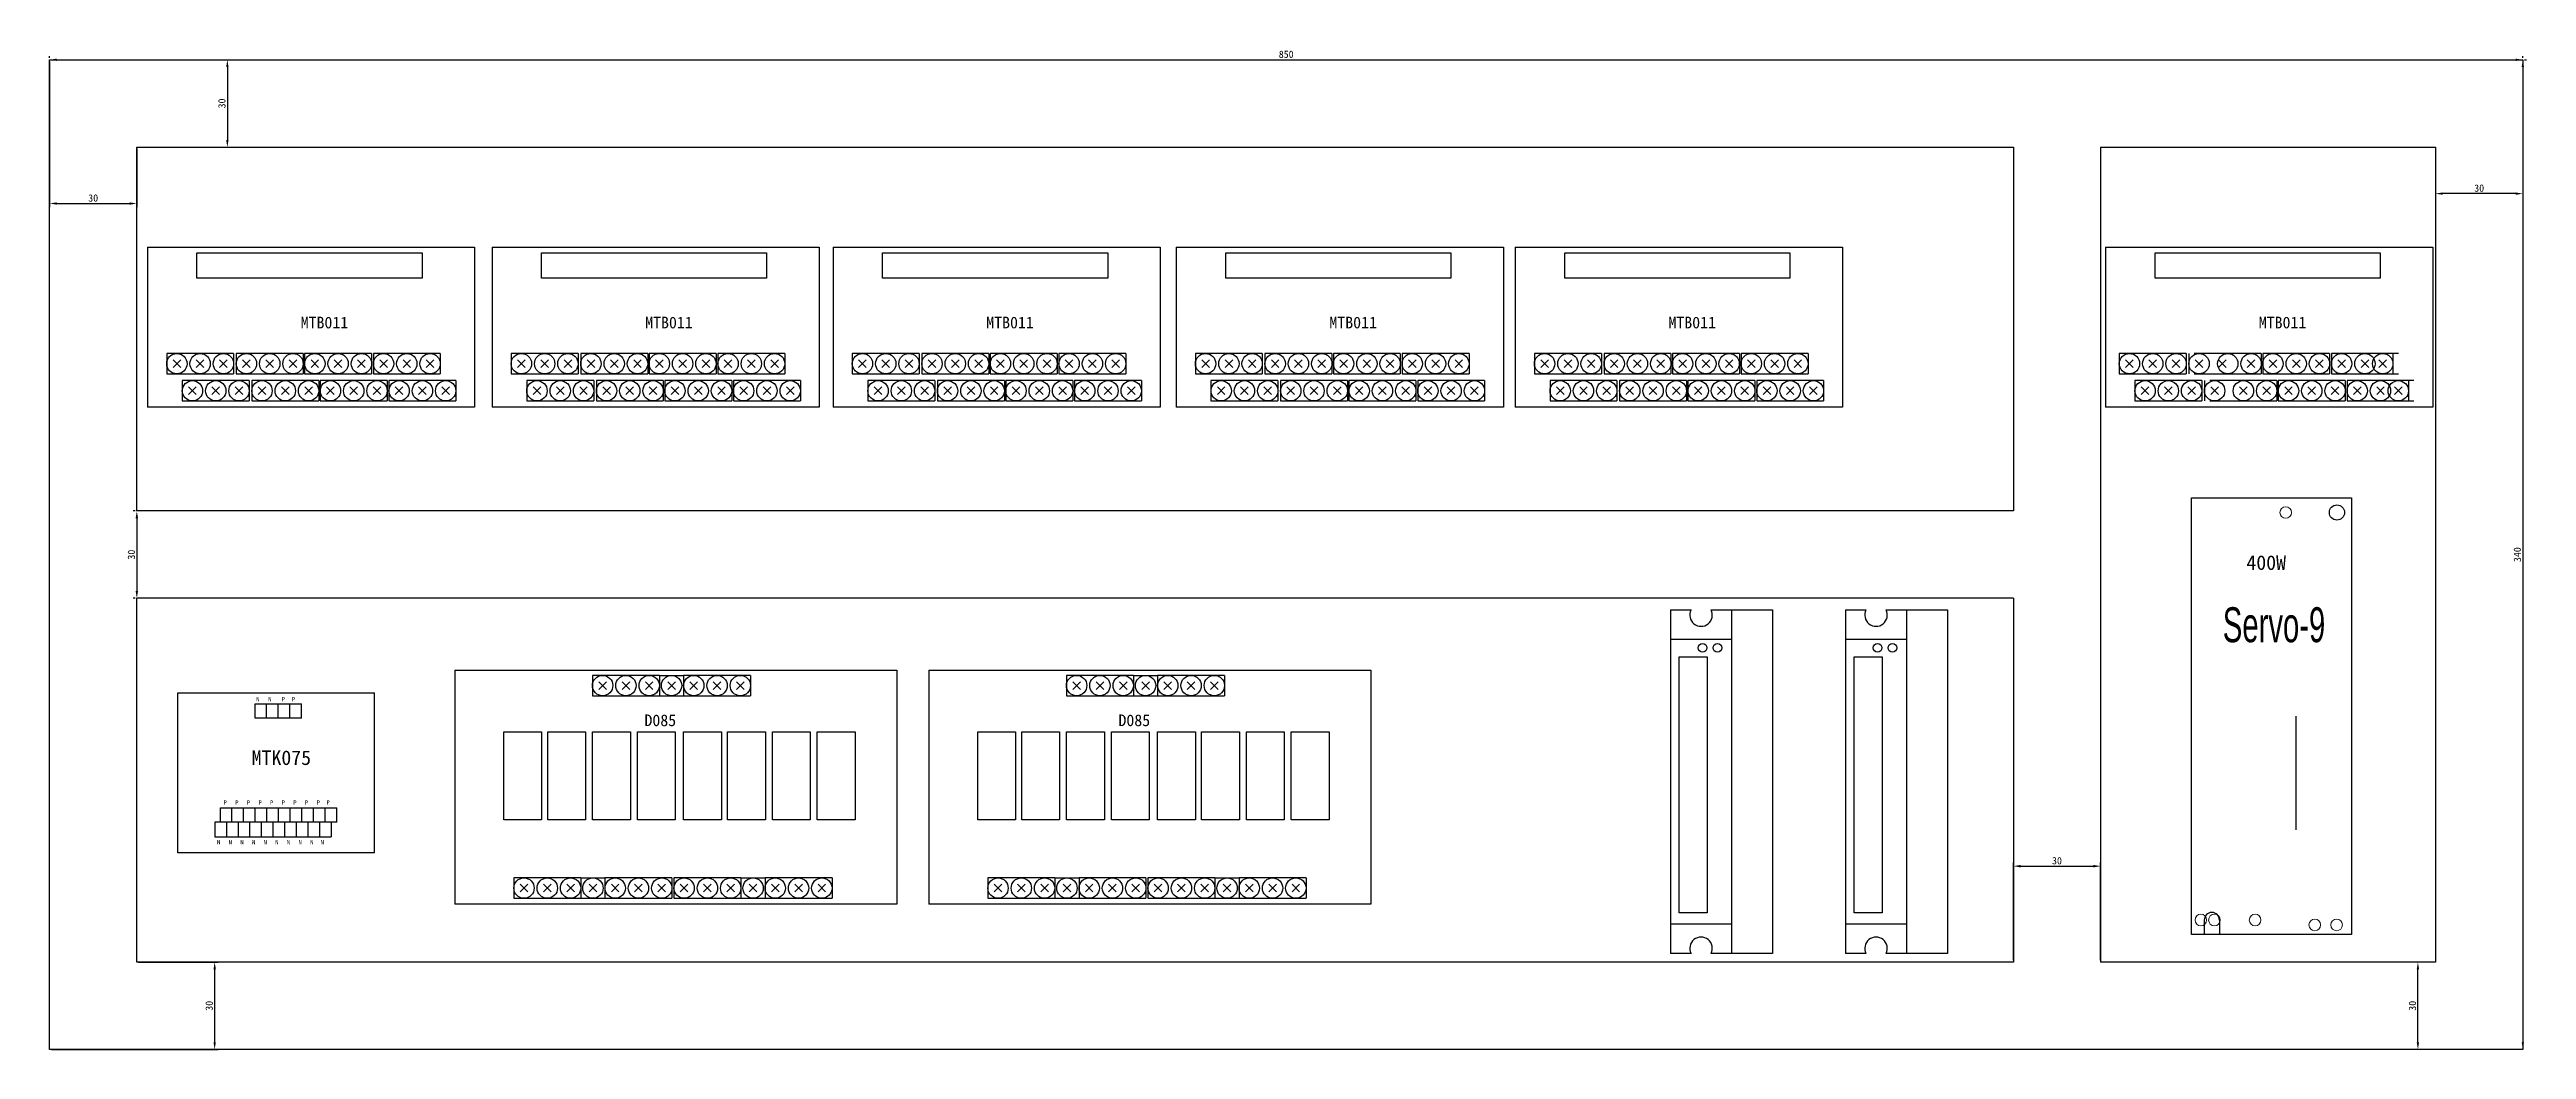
# Model space of a CAD drawing. Header units: millimetres. Extents: x 175 to 4940, y -2082 to 1907.
# Drawn here: x 1654 to 2505, y 985 to 1328 of the extents above; entities that cross this region are included whole.
import ezdxf

# ---------------------------------------------------------------- set-up
doc = ezdxf.new("R2010")
doc.units = ezdxf.units.MM
doc.layers.add('Dimension', color=3, linetype='Continuous', lineweight=13)
doc.layers.add('Z_OM_OUTLINE', color=7, linetype='Continuous')
doc.layers.add('外形線', color=7, linetype='Continuous')
doc.styles.get("Standard").update_dxf_attribs({"font": ''})
doc.styles.add('样式 8', font='arial.ttf', dxfattribs={"width": 0.6, "height": 2.5})
doc.styles.get('Standard').set_extended_font_data('SimSun')
doc.dimstyles.new('ISO-25', dxfattribs={"dimtxt": 2.5, "dimasz": 2.5, "dimexe": 1.25, "dimexo": 0.625, "dimtad": 1, "dimtxsty": 'Standard', "dimcen": 2.5, "dimadec": 0, "dimazin": 0, "dimtfac": 1, "dimtmove": 0, "dimatfit": 3, "dimfxl": 1, "dimarcsym": 0})

# ---------------------------------------------------------------- blocks, each defined once
blk = doc.blocks.new('MBD2510E')
for p, q in [((-45.6, -140), (-45.6, -145)), ((-40.4, -140), (-40.4, -145))]:
    blk.add_line(p, q)
blk.add_lwpolyline([(-50, 5), (5, 5), (5, -145), (-50, -145)], close=True)
blk.add_circle((0, 0), 2.6)
blk.add_arc((-43, -140), 2.6, 0, 180)
blk = doc.blocks.new('*D66')
at = {"color": 0, "lineweight": -2, "transparency": 16777216}
for p, q in [((1654.03, 1325.46), (1654.03, 1326.08)), ((1656.53, 1324.83), (2501.53, 1324.83)), ((2504.03, 1325.46), (2504.03, 1326.08))]:
    blk.add_line(p, q, dxfattribs=at)
at = {"color": 0, "transparency": 16777216}
for points in [[(1656.53, 1325.25), (1656.53, 1324.42), (1654.03, 1324.83)], [(2501.53, 1325.25), (2501.53, 1324.42), (2504.03, 1324.83)]]:
    blk.add_solid(points, dxfattribs=at)
at = {"layer": 'Defpoints', "color": 0, "transparency": 16777216}
for p in [(1654.03, 1324.83), (2504.03, 1324.83), (2504.03, 1324.83)]:
    blk.add_point(p, dxfattribs=at)
at = {"color": 0, "transparency": 16777216, "insert": (2079.03, 1326.71), "char_height": 2.5, "attachment_point": 5}
blk.add_mtext('850', dxfattribs=at)
blk = doc.blocks.new('*D67')
at = {"color": 0, "lineweight": -2, "transparency": 16777216}
for p, q in [((2504.03, 1322.33), (2504.03, 987.33)), ((2504.65, 1324.83), (2505.28, 1324.83)), ((2503.4, 984.83), (2502.78, 984.83))]:
    blk.add_line(p, q, dxfattribs=at)
at = {"color": 0, "transparency": 16777216}
for points in [[(2503.61, 1322.33), (2504.44, 1322.33), (2504.03, 1324.83)], [(2503.61, 987.33), (2504.44, 987.33), (2504.03, 984.83)]]:
    blk.add_solid(points, dxfattribs=at)
at = {"layer": 'Defpoints', "color": 0, "transparency": 16777216}
for p in [(2504.03, 1324.83), (2504.03, 984.83), (2504.03, 984.83)]:
    blk.add_point(p, dxfattribs=at)
at = {"color": 0, "transparency": 16777216, "insert": (2502.15, 1154.83), "char_height": 2.5, "attachment_point": 5, "rotation": 90}
blk.add_mtext('340', dxfattribs=at)
blk = doc.blocks.new('*D73')
at = {"color": 0, "lineweight": -2, "transparency": 16777216}
for p, q in [((1654.03, 1324.21), (1654.03, 1274.21)), ((1684.03, 1294.21), (1684.03, 1274.21)), ((1656.53, 1275.46), (1681.53, 1275.46))]:
    blk.add_line(p, q, dxfattribs=at)
at = {"color": 0, "transparency": 16777216}
for points in [[(1656.53, 1275.87), (1656.53, 1275.04), (1654.03, 1275.46)], [(1681.53, 1275.87), (1681.53, 1275.04), (1684.03, 1275.46)]]:
    blk.add_solid(points, dxfattribs=at)
at = {"layer": 'Defpoints', "color": 0, "transparency": 16777216}
for p in [(1654.03, 1324.83), (1684.03, 1294.83), (1684.03, 1275.46)]:
    blk.add_point(p, dxfattribs=at)
at = {"color": 0, "transparency": 16777216, "insert": (1669.03, 1277.33), "char_height": 2.5, "attachment_point": 5}
blk.add_mtext('30', dxfattribs=at)
blk = doc.blocks.new('*D74')
at = {"color": 0, "lineweight": -2, "transparency": 16777216}
for p, q in [((1654.65, 1324.83), (1716.39, 1324.83)), ((1715.14, 1322.33), (1715.14, 1297.33)), ((1684.65, 1294.83), (1716.39, 1294.83))]:
    blk.add_line(p, q, dxfattribs=at)
at = {"color": 0, "transparency": 16777216}
for points in [[(1714.73, 1322.33), (1715.56, 1322.33), (1715.14, 1324.83)], [(1714.73, 1297.33), (1715.56, 1297.33), (1715.14, 1294.83)]]:
    blk.add_solid(points, dxfattribs=at)
at = {"layer": 'Defpoints', "color": 0, "transparency": 16777216}
for p in [(1654.03, 1324.83), (1684.03, 1294.83), (1715.14, 1294.83)]:
    blk.add_point(p, dxfattribs=at)
at = {"color": 0, "transparency": 16777216, "insert": (1713.27, 1309.83), "char_height": 2.5, "attachment_point": 5, "rotation": 90}
blk.add_mtext('30', dxfattribs=at)
blk = doc.blocks.new('*D75')
at = {"color": 0, "lineweight": -2, "transparency": 16777216}
for p, q in [((1683.4, 1169.83), (1682.78, 1169.83)), ((1684.03, 1167.33), (1684.03, 1142.33)), ((1683.4, 1139.83), (1682.78, 1139.83))]:
    blk.add_line(p, q, dxfattribs=at)
at = {"color": 0, "transparency": 16777216}
for points in [[(1683.61, 1167.33), (1684.44, 1167.33), (1684.03, 1169.83)], [(1683.61, 1142.33), (1684.44, 1142.33), (1684.03, 1139.83)]]:
    blk.add_solid(points, dxfattribs=at)
at = {"layer": 'Defpoints', "color": 0, "transparency": 16777216}
for p in [(1684.03, 1169.83), (1684.03, 1139.83), (1684.03, 1139.83)]:
    blk.add_point(p, dxfattribs=at)
at = {"color": 0, "transparency": 16777216, "insert": (1682.15, 1154.83), "char_height": 2.5, "attachment_point": 5, "rotation": 90}
blk.add_mtext('30', dxfattribs=at)
blk = doc.blocks.new('*D76')
at = {"color": 0, "lineweight": -2, "transparency": 16777216}
for p, q in [((1684.65, 1014.83), (1712.03, 1014.83)), ((1710.78, 987.33), (1710.78, 1012.33)), ((1654.65, 984.83), (1712.03, 984.83))]:
    blk.add_line(p, q, dxfattribs=at)
at = {"color": 0, "transparency": 16777216}
for points in [[(1710.36, 1012.33), (1711.19, 1012.33), (1710.78, 1014.83)], [(1710.36, 987.33), (1711.19, 987.33), (1710.78, 984.83)]]:
    blk.add_solid(points, dxfattribs=at)
at = {"layer": 'Defpoints', "color": 0, "transparency": 16777216}
for p in [(1684.03, 1014.83), (1710.78, 1014.83), (1654.03, 984.83)]:
    blk.add_point(p, dxfattribs=at)
at = {"color": 0, "transparency": 16777216, "insert": (1708.9, 999.83), "char_height": 2.5, "attachment_point": 5, "rotation": 90}
blk.add_mtext('30', dxfattribs=at)
blk = doc.blocks.new('*D77')
at = {"color": 0, "lineweight": -2, "transparency": 16777216}
for p, q in [((2504.03, 1324.21), (2504.03, 1277.6)), ((2474.03, 1294.21), (2474.03, 1277.6)), ((2501.53, 1278.85), (2476.53, 1278.85))]:
    blk.add_line(p, q, dxfattribs=at)
at = {"color": 0, "transparency": 16777216}
for points in [[(2476.53, 1279.27), (2476.53, 1278.44), (2474.03, 1278.85)], [(2501.53, 1279.27), (2501.53, 1278.44), (2504.03, 1278.85)]]:
    blk.add_solid(points, dxfattribs=at)
at = {"layer": 'Defpoints', "color": 0, "transparency": 16777216}
for p in [(2504.03, 1324.83), (2474.03, 1294.83), (2474.03, 1278.85)]:
    blk.add_point(p, dxfattribs=at)
at = {"color": 0, "transparency": 16777216, "insert": (2489.03, 1280.73), "char_height": 2.5, "attachment_point": 5}
blk.add_mtext('30', dxfattribs=at)
blk = doc.blocks.new('*D78')
at = {"color": 0, "lineweight": -2, "transparency": 16777216}
for p, q in [((2473.4, 1014.83), (2466.72, 1014.83)), ((2467.97, 987.33), (2467.97, 1012.33)), ((2503.4, 984.83), (2466.72, 984.83))]:
    blk.add_line(p, q, dxfattribs=at)
at = {"color": 0, "transparency": 16777216}
for points in [[(2467.55, 1012.33), (2468.38, 1012.33), (2467.97, 1014.83)], [(2467.55, 987.33), (2468.38, 987.33), (2467.97, 984.83)]]:
    blk.add_solid(points, dxfattribs=at)
at = {"layer": 'Defpoints', "color": 0, "transparency": 16777216}
for p in [(2467.97, 1014.83), (2474.03, 1014.83), (2504.03, 984.83)]:
    blk.add_point(p, dxfattribs=at)
at = {"color": 0, "transparency": 16777216, "insert": (2466.09, 999.83), "char_height": 2.5, "attachment_point": 5, "rotation": 90}
blk.add_mtext('30', dxfattribs=at)
blk = doc.blocks.new('*D79')
at = {"color": 0, "lineweight": -2, "transparency": 16777216}
for p, q in [((2328.93, 1015.46), (2328.93, 1049.04)), ((2331.43, 1047.79), (2356.43, 1047.79)), ((2358.93, 1015.46), (2358.93, 1049.04))]:
    blk.add_line(p, q, dxfattribs=at)
at = {"color": 0, "transparency": 16777216}
for points in [[(2331.43, 1048.21), (2331.43, 1047.37), (2328.93, 1047.79)], [(2356.43, 1048.21), (2356.43, 1047.37), (2358.93, 1047.79)]]:
    blk.add_solid(points, dxfattribs=at)
at = {"layer": 'Defpoints', "color": 0, "transparency": 16777216}
for p in [(2358.93, 1047.79), (2328.93, 1014.83), (2358.93, 1014.83)]:
    blk.add_point(p, dxfattribs=at)
at = {"color": 0, "transparency": 16777216, "insert": (2343.93, 1049.67), "char_height": 2.5, "attachment_point": 5}
blk.add_mtext('30', dxfattribs=at)

msp = doc.modelspace()

# ---------------------------------------------------------------- linework, layer by layer
for p, q in [((1654.026, 1324.832), (2504.026, 1324.832)), ((1654.026, 984.832), (1654.026, 1324.832)), ((2504.026, 1324.832), (2504.026, 984.832)), ((1684.026, 1294.832), (2328.93, 1294.832)), ((1684.026, 1169.832), (1684.026, 1294.832)), ((2328.93, 1294.832), (2328.93, 1169.832)), ((2358.93, 1294.832), (2358.93, 1014.832)), ((2358.93, 1294.832), (2474.026, 1294.832)), ((2474.026, 1294.832), (2474.026, 1014.832)), ((1687.715, 1260.443), (1800.115, 1260.443)), ((1687.715, 1260.443), (1687.715, 1205.443)), ((1800.115, 1260.443), (1800.115, 1205.443)), ((1806.113, 1260.443), (1918.513, 1260.443)), ((1806.113, 1260.443), (1806.113, 1205.443)), ((1918.513, 1260.443), (1918.513, 1205.443)), ((1923.334, 1260.443), (2035.734, 1260.443)), ((1923.334, 1260.443), (1923.334, 1205.443)), ((2035.734, 1260.443), (2035.734, 1205.443)), ((2041.261, 1260.443), (2153.661, 1260.443)), ((2041.261, 1260.443), (2041.261, 1205.443)), ((2153.661, 1260.443), (2153.661, 1205.443)), ((2157.775, 1260.443), (2270.175, 1260.443)), ((2157.775, 1260.443), (2157.775, 1205.443)), ((2270.175, 1260.443), (2270.175, 1205.443)), ((2360.654, 1260.443), (2473.054, 1260.443)), ((2360.654, 1260.443), (2360.654, 1205.443)), ((2473.054, 1260.443), (2473.054, 1205.443)), ((1694.283, 1223.926), (1694.283, 1216.926)), ((1717.283, 1223.926), (1717.283, 1216.926)), ((1718.191, 1223.926), (1718.191, 1216.926)), ((1741.191, 1223.926), (1741.191, 1216.926)), ((1741.702, 1223.926), (1741.702, 1216.926)), ((1764.702, 1223.926), (1764.702, 1216.926)), ((1765.312, 1223.926), (1765.312, 1216.926)), ((1788.312, 1223.926), (1788.312, 1216.926)), ((1812.681, 1223.926), (1812.681, 1216.926)), ((1835.681, 1223.926), (1835.681, 1216.926)), ((1836.589, 1223.926), (1836.589, 1216.926)), ((1859.589, 1223.926), (1859.589, 1216.926)), ((1860.1, 1223.926), (1860.1, 1216.926)), ((1883.1, 1223.926), (1883.1, 1216.926)), ((1883.71, 1223.926), (1883.71, 1216.926)), ((1906.71, 1223.926), (1906.71, 1216.926)), ((1929.902, 1223.926), (1929.902, 1216.926)), ((1952.902, 1223.926), (1952.902, 1216.926)), ((1953.81, 1223.926), (1953.81, 1216.926)), ((1976.81, 1223.926), (1976.81, 1216.926)), ((1977.321, 1223.926), (1977.321, 1216.926)), ((2000.321, 1223.926), (2000.321, 1216.926)), ((2000.931, 1223.926), (2000.931, 1216.926)), ((2023.931, 1223.926), (2023.931, 1216.926)), ((2047.829, 1223.926), (2047.829, 1216.926)), ((2070.829, 1223.926), (2070.829, 1216.926)), ((2071.737, 1223.926), (2071.737, 1216.926)), ((2094.737, 1223.926), (2094.737, 1216.926)), ((2095.248, 1223.926), (2095.248, 1216.926)), ((2118.248, 1223.926), (2118.248, 1216.926)), ((2118.858, 1223.926), (2118.858, 1216.926)), ((2141.858, 1223.926), (2141.858, 1216.926)), ((2164.344, 1223.926), (2164.344, 1216.926)), ((2187.344, 1223.926), (2187.344, 1216.926)), ((2188.252, 1223.926), (2188.252, 1216.926)), ((2211.252, 1223.926), (2211.252, 1216.926)), ((2211.763, 1223.926), (2211.763, 1216.926)), ((2234.763, 1223.926), (2234.763, 1216.926)), ((2235.373, 1223.926), (2235.373, 1216.926)), ((2258.373, 1223.926), (2258.373, 1216.926)), ((2365.343, 1223.926), (2365.343, 1216.926)), ((2388.343, 1223.926), (2388.343, 1216.926)), ((2389.251, 1223.926), (2389.251, 1216.926)), ((2414.13, 1223.926), (2414.13, 1216.926)), ((2414.641, 1223.926), (2414.641, 1216.926)), ((2437.641, 1223.926), (2437.641, 1216.926)), ((2438.251, 1223.926), (2438.251, 1216.926)), ((2459.372, 1223.926), (2459.372, 1216.926)), ((1699.64, 1214.613), (1699.64, 1207.613)), ((1722.64, 1214.613), (1722.64, 1207.613)), ((1723.548, 1214.613), (1723.548, 1207.613)), ((1746.548, 1214.613), (1746.548, 1207.613)), ((1747.059, 1214.613), (1747.059, 1207.613)), ((1770.059, 1214.613), (1770.059, 1207.613)), ((1770.669, 1214.613), (1770.669, 1207.613)), ((1793.669, 1214.613), (1793.669, 1207.613)), ((1818.038, 1214.613), (1818.038, 1207.613)), ((1841.038, 1214.613), (1841.038, 1207.613)), ((1841.946, 1214.613), (1841.946, 1207.613)), ((1864.946, 1214.613), (1864.946, 1207.613)), ((1865.457, 1214.613), (1865.457, 1207.613)), ((1888.457, 1214.613), (1888.457, 1207.613)), ((1889.067, 1214.613), (1889.067, 1207.613)), ((1912.067, 1214.613), (1912.067, 1207.613)), ((1935.259, 1214.613), (1935.259, 1207.613)), ((1958.259, 1214.613), (1958.259, 1207.613)), ((1959.167, 1214.613), (1959.167, 1207.613)), ((1982.167, 1214.613), (1982.167, 1207.613)), ((1982.678, 1214.613), (1982.678, 1207.613)), ((2005.678, 1214.613), (2005.678, 1207.613)), ((2006.288, 1214.613), (2006.288, 1207.613)), ((2029.288, 1214.613), (2029.288, 1207.613)), ((2053.186, 1214.613), (2053.186, 1207.613)), ((2076.186, 1214.613), (2076.186, 1207.613)), ((2077.094, 1214.613), (2077.094, 1207.613)), ((2100.094, 1214.613), (2100.094, 1207.613)), ((2100.605, 1214.613), (2100.605, 1207.613)), ((2123.605, 1214.613), (2123.605, 1207.613)), ((2124.215, 1214.613), (2124.215, 1207.613)), ((2147.215, 1214.613), (2147.215, 1207.613)), ((2169.701, 1214.613), (2169.701, 1207.613)), ((2192.701, 1214.613), (2192.701, 1207.613)), ((2193.609, 1214.613), (2193.609, 1207.613)), ((2216.609, 1214.613), (2216.609, 1207.613)), ((2217.119, 1214.613), (2217.119, 1207.613)), ((2240.119, 1214.613), (2240.119, 1207.613)), ((2240.73, 1214.613), (2240.73, 1207.613)), ((2263.73, 1214.613), (2263.73, 1207.613)), ((2370.7, 1214.613), (2370.7, 1207.613)), ((2393.7, 1214.613), (2393.7, 1207.613)), ((2394.608, 1214.613), (2394.608, 1207.613)), ((2419.487, 1214.613), (2419.487, 1207.613)), ((2419.998, 1214.613), (2419.998, 1207.613)), ((2442.998, 1214.613), (2442.998, 1207.613)), ((2443.608, 1214.613), (2443.608, 1207.613)), ((2464.729, 1214.613), (2464.729, 1207.613)), ((1800.115, 1205.443), (1687.715, 1205.443)), ((1918.513, 1205.443), (1806.113, 1205.443)), ((2035.734, 1205.443), (1923.334, 1205.443)), ((2153.661, 1205.443), (2041.261, 1205.443)), ((2270.175, 1205.443), (2157.775, 1205.443)), ((2473.054, 1205.443), (2360.654, 1205.443)), ((2328.93, 1169.832), (1684.026, 1169.832)), ((1684.026, 1014.832), (1684.026, 1139.832)), ((2328.93, 1139.832), (1684.026, 1139.832)), ((2211.124, 1135.815), (2218.153, 1135.815)), ((2211.124, 1135.815), (2211.124, 1017.815)), ((2225.063, 1135.815), (2246.124, 1135.815)), ((2232.124, 1135.815), (2232.124, 1017.815)), ((2246.124, 1135.815), (2246.124, 1017.815)), ((2271.258, 1135.815), (2278.287, 1135.815)), ((2271.258, 1135.815), (2271.258, 1017.815)), ((2285.197, 1135.815), (2306.258, 1135.815)), ((2292.258, 1135.815), (2292.258, 1017.815)), ((2306.258, 1135.815), (2306.258, 1017.815)), ((2328.93, 1139.832), (2328.93, 1014.832)), ((2211.124, 1125.815), (2232.124, 1125.815)), ((2271.258, 1125.815), (2292.258, 1125.815)), ((1793.271, 1115.191), (1945.271, 1115.191)), ((1793.271, 1115.191), (1793.271, 1034.691)), ((1945.271, 1115.191), (1945.271, 1034.691)), ((1956.174, 1115.191), (2108.174, 1115.191)), ((1956.174, 1115.191), (1956.174, 1034.691)), ((2108.174, 1115.191), (2108.174, 1034.691)), ((1698.158, 1052.36), (1698.158, 1107.36)), ((1698.158, 1107.36), (1765.658, 1107.36)), ((1765.658, 1052.36), (1765.658, 1107.36)), ((1840.607, 1113.333), (1840.607, 1106.333)), ((1863.607, 1113.333), (1863.607, 1106.333)), ((1863.607, 1113.333), (1871.935, 1113.333)), ((1871.935, 1113.333), (1871.935, 1106.333)), ((1894.935, 1113.333), (1894.935, 1106.333)), ((2003.509, 1113.333), (2003.509, 1106.333)), ((2026.509, 1113.333), (2026.509, 1106.333)), ((2026.509, 1113.333), (2034.837, 1113.333)), ((2034.837, 1113.333), (2034.837, 1106.333)), ((2057.837, 1113.333), (2057.837, 1106.333)), ((1724.645, 1103.614), (1740.645, 1103.614)), ((1724.645, 1098.614), (1724.645, 1103.614)), ((1740.645, 1098.614), (1724.645, 1098.614)), ((1728.645, 1098.614), (1728.645, 1103.599)), ((1732.645, 1098.614), (1732.645, 1103.599)), ((1736.645, 1098.614), (1736.645, 1103.599)), ((1740.645, 1098.614), (1740.645, 1103.614)), ((1863.607, 1106.333), (1871.935, 1106.333)), ((2026.509, 1106.333), (2034.837, 1106.333)), ((2426.031, 1099.301), (2426.031, 1060.231)), ((1712.726, 1067.873), (1752.726, 1067.873)), ((1712.726, 1062.873), (1712.726, 1067.873)), ((1716.726, 1062.873), (1716.726, 1067.858)), ((1720.726, 1062.873), (1720.726, 1067.858)), ((1724.726, 1062.873), (1724.726, 1067.858)), ((1728.726, 1062.873), (1728.726, 1067.858)), ((1732.726, 1062.873), (1732.726, 1067.858)), ((1736.726, 1062.873), (1736.726, 1067.858)), ((1740.726, 1062.873), (1740.726, 1067.858)), ((1744.726, 1062.873), (1744.726, 1067.858)), ((1748.726, 1062.867), (1748.726, 1067.858)), ((1752.726, 1062.873), (1752.726, 1067.873)), ((1752.726, 1062.873), (1710.801, 1062.873)), ((1710.801, 1062.873), (1710.801, 1057.873)), ((1710.801, 1057.873), (1750.801, 1057.873)), ((1714.801, 1062.873), (1714.801, 1057.873)), ((1718.801, 1062.873), (1718.801, 1057.873)), ((1722.801, 1062.873), (1722.801, 1057.873)), ((1726.801, 1062.873), (1726.801, 1057.873)), ((1730.801, 1062.873), (1730.801, 1057.873)), ((1734.801, 1062.873), (1734.801, 1057.873)), ((1738.801, 1062.873), (1738.801, 1057.873)), ((1742.801, 1062.873), (1742.801, 1057.873)), ((1746.801, 1062.873), (1746.801, 1057.873)), ((1750.801, 1062.873), (1750.801, 1057.873)), ((1765.658, 1052.36), (1698.158, 1052.36)), ((1813.593, 1043.775), (1813.593, 1036.775)), ((1836.593, 1043.775), (1836.593, 1036.775)), ((1836.593, 1043.775), (1844.921, 1043.775)), ((1844.921, 1043.775), (1844.921, 1036.775)), ((1867.921, 1043.775), (1867.921, 1036.775)), ((1868.615, 1043.769), (1868.615, 1036.769)), ((1891.615, 1043.769), (1891.615, 1036.769)), ((1891.615, 1043.769), (1899.942, 1043.769)), ((1899.942, 1043.769), (1899.942, 1036.769)), ((1922.942, 1043.769), (1922.942, 1036.769)), ((1976.495, 1043.775), (1976.495, 1036.775)), ((1999.495, 1043.775), (1999.495, 1036.775)), ((1999.495, 1043.775), (2007.823, 1043.775)), ((2007.823, 1043.775), (2007.823, 1036.775)), ((2030.823, 1043.775), (2030.823, 1036.775)), ((2031.517, 1043.769), (2031.517, 1036.769)), ((2054.517, 1043.769), (2054.517, 1036.769)), ((2054.517, 1043.769), (2062.845, 1043.769)), ((2062.845, 1043.769), (2062.845, 1036.769)), ((2085.845, 1043.769), (2085.845, 1036.769)), ((1945.271, 1034.691), (1793.271, 1034.691)), ((1836.593, 1036.775), (1844.921, 1036.775)), ((1891.615, 1036.769), (1899.942, 1036.769)), ((2108.174, 1034.691), (1956.174, 1034.691)), ((1999.495, 1036.775), (2007.823, 1036.775)), ((2054.517, 1036.769), (2062.845, 1036.769)), ((2232.124, 1027.815), (2211.124, 1027.815)), ((2292.258, 1027.815), (2271.258, 1027.815)), ((2328.93, 1014.832), (1684.026, 1014.832)), ((2218.153, 1017.815), (2211.124, 1017.815)), ((2246.124, 1017.815), (2225.063, 1017.815)), ((2278.287, 1017.815), (2271.258, 1017.815)), ((2306.258, 1017.815), (2285.197, 1017.815)), ((2474.026, 1014.832), (2358.93, 1014.832)), ((2504.026, 984.832), (1654.026, 984.832))]:
    msp.add_line(p, q)
for points in [[(1704.686, 1258.489), (1782.076, 1258.489), (1782.076, 1249.857), (1704.686, 1249.857)], [(1823.084, 1258.489), (1900.474, 1258.489), (1900.474, 1249.857), (1823.084, 1249.857)], [(1940.305, 1258.489), (2017.695, 1258.489), (2017.695, 1249.857), (1940.305, 1249.857)], [(2058.232, 1258.489), (2135.622, 1258.489), (2135.622, 1249.857), (2058.232, 1249.857)], [(2174.747, 1258.489), (2252.137, 1258.489), (2252.137, 1249.857), (2174.747, 1249.857)], [(2377.625, 1258.489), (2455.016, 1258.489), (2455.016, 1249.857), (2377.625, 1249.857)], [(2214.12, 1119.728), (2223.758, 1119.728), (2223.758, 1031.802), (2214.12, 1031.802)], [(2274.254, 1119.728), (2283.892, 1119.728), (2283.892, 1031.802), (2274.254, 1031.802)], [(1823.151, 1093.958), (1823.151, 1063.716), (1810.165, 1063.716), (1810.165, 1093.958)], [(1838.252, 1093.958), (1838.252, 1063.716), (1825.265, 1063.716), (1825.265, 1093.958)], [(1853.655, 1093.958), (1853.655, 1063.716), (1840.668, 1063.716), (1840.668, 1093.958)], [(1869.058, 1093.958), (1869.058, 1063.716), (1856.071, 1063.716), (1856.071, 1093.958)], [(1884.939, 1093.958), (1884.939, 1063.716), (1871.952, 1063.716), (1871.952, 1093.958)], [(1900.04, 1093.958), (1900.04, 1063.716), (1887.053, 1063.716), (1887.053, 1093.958)], [(1915.443, 1093.958), (1915.443, 1063.716), (1902.456, 1063.716), (1902.456, 1093.958)], [(1930.846, 1093.958), (1930.846, 1063.716), (1917.859, 1063.716), (1917.859, 1093.958)], [(1986.054, 1093.958), (1986.054, 1063.716), (1973.067, 1063.716), (1973.067, 1093.958)], [(2001.154, 1093.958), (2001.154, 1063.716), (1988.168, 1063.716), (1988.168, 1093.958)], [(2016.557, 1093.958), (2016.557, 1063.716), (2003.571, 1063.716), (2003.571, 1093.958)], [(2031.96, 1093.958), (2031.96, 1063.716), (2018.973, 1063.716), (2018.973, 1093.958)], [(2047.841, 1093.958), (2047.841, 1063.716), (2034.855, 1063.716), (2034.855, 1093.958)], [(2062.942, 1093.958), (2062.942, 1063.716), (2049.955, 1063.716), (2049.955, 1093.958)], [(2078.345, 1093.958), (2078.345, 1063.716), (2065.358, 1063.716), (2065.358, 1093.958)], [(2093.748, 1093.958), (2093.748, 1063.716), (2080.761, 1063.716), (2080.761, 1093.958)]]:
    msp.add_lwpolyline(points, close=True)
for centre in [(2222.147, 1122.825), (2227.221, 1122.825), (2282.281, 1122.825), (2287.355, 1122.825)]:
    msp.add_circle(centre, 1.5)
for centre, start, end in [((2221.608, 1134.075), 153.268487, 26.731513), ((2281.742, 1134.075), 153.268487, 26.731513), ((2221.608, 1019.555), 333.268487, 206.731513), ((2281.742, 1019.555), 333.268487, 206.731513)]:
    msp.add_arc(centre, 3.868, start, end)
at = {"layer": 'Dimension'}
for centre in [(2422.531, 1169.301), (2393.37, 1029.301), (2398.031, 1029.301), (2412.031, 1029.301), (2432.531, 1027.62), (2440.031, 1027.62)]:
    msp.add_circle(centre, 2, dxfattribs=at)
at = {"layer": 'Z_OM_OUTLINE'}
for p, q in [((1717.283, 1223.926), (1694.283, 1223.926)), ((1696.473, 1219.115), (1699.094, 1221.736)), ((1699.094, 1219.115), (1696.473, 1221.736)), ((1707.094, 1219.115), (1704.473, 1221.736)), ((1704.473, 1219.115), (1707.094, 1221.736)), ((1715.094, 1219.115), (1712.473, 1221.736)), ((1712.473, 1219.115), (1715.094, 1221.736)), ((1741.191, 1223.926), (1718.191, 1223.926)), ((1720.38, 1219.115), (1723.001, 1221.736)), ((1723.001, 1219.115), (1720.38, 1221.736)), ((1731.001, 1219.115), (1728.38, 1221.736)), ((1728.38, 1219.115), (1731.001, 1221.736)), ((1739.001, 1219.115), (1736.38, 1221.736)), ((1736.38, 1219.115), (1739.001, 1221.736)), ((1764.702, 1223.926), (1741.702, 1223.926)), ((1743.891, 1219.115), (1746.512, 1221.736)), ((1746.512, 1219.115), (1743.891, 1221.736)), ((1754.512, 1219.115), (1751.891, 1221.736)), ((1751.891, 1219.115), (1754.512, 1221.736)), ((1762.512, 1219.115), (1759.891, 1221.736)), ((1759.891, 1219.115), (1762.512, 1221.736)), ((1788.312, 1223.926), (1765.312, 1223.926)), ((1767.501, 1219.115), (1770.122, 1221.736)), ((1770.122, 1219.115), (1767.501, 1221.736)), ((1778.122, 1219.115), (1775.501, 1221.736)), ((1775.501, 1219.115), (1778.122, 1221.736)), ((1786.122, 1219.115), (1783.501, 1221.736)), ((1783.501, 1219.115), (1786.122, 1221.736)), ((1835.681, 1223.926), (1812.681, 1223.926)), ((1814.871, 1219.115), (1817.492, 1221.736)), ((1817.492, 1219.115), (1814.871, 1221.736)), ((1825.492, 1219.115), (1822.871, 1221.736)), ((1822.871, 1219.115), (1825.492, 1221.736)), ((1833.492, 1219.115), (1830.871, 1221.736)), ((1830.871, 1219.115), (1833.492, 1221.736)), ((1859.589, 1223.926), (1836.589, 1223.926)), ((1838.778, 1219.115), (1841.399, 1221.736)), ((1841.399, 1219.115), (1838.778, 1221.736)), ((1849.399, 1219.115), (1846.778, 1221.736)), ((1846.778, 1219.115), (1849.399, 1221.736)), ((1857.399, 1219.115), (1854.778, 1221.736)), ((1854.778, 1219.115), (1857.399, 1221.736)), ((1883.1, 1223.926), (1860.1, 1223.926)), ((1862.289, 1219.115), (1864.91, 1221.736)), ((1864.91, 1219.115), (1862.289, 1221.736)), ((1872.91, 1219.115), (1870.289, 1221.736)), ((1870.289, 1219.115), (1872.91, 1221.736)), ((1880.91, 1219.115), (1878.289, 1221.736)), ((1878.289, 1219.115), (1880.91, 1221.736)), ((1906.71, 1223.926), (1883.71, 1223.926)), ((1885.899, 1219.115), (1888.52, 1221.736)), ((1888.52, 1219.115), (1885.899, 1221.736)), ((1896.52, 1219.115), (1893.899, 1221.736)), ((1893.899, 1219.115), (1896.52, 1221.736)), ((1904.52, 1219.115), (1901.899, 1221.736)), ((1901.899, 1219.115), (1904.52, 1221.736)), ((1952.902, 1223.926), (1929.902, 1223.926)), ((1932.091, 1219.115), (1934.713, 1221.736)), ((1934.713, 1219.115), (1932.091, 1221.736)), ((1942.713, 1219.115), (1940.091, 1221.736)), ((1940.091, 1219.115), (1942.713, 1221.736)), ((1950.713, 1219.115), (1948.091, 1221.736)), ((1948.091, 1219.115), (1950.713, 1221.736)), ((1976.81, 1223.926), (1953.81, 1223.926)), ((1955.999, 1219.115), (1958.62, 1221.736)), ((1958.62, 1219.115), (1955.999, 1221.736)), ((1966.62, 1219.115), (1963.999, 1221.736)), ((1963.999, 1219.115), (1966.62, 1221.736)), ((1974.62, 1219.115), (1971.999, 1221.736)), ((1971.999, 1219.115), (1974.62, 1221.736)), ((2000.321, 1223.926), (1977.321, 1223.926)), ((1979.51, 1219.115), (1982.131, 1221.736)), ((1982.131, 1219.115), (1979.51, 1221.736)), ((1990.131, 1219.115), (1987.51, 1221.736)), ((1987.51, 1219.115), (1990.131, 1221.736)), ((1998.131, 1219.115), (1995.51, 1221.736)), ((1995.51, 1219.115), (1998.131, 1221.736)), ((2023.931, 1223.926), (2000.931, 1223.926)), ((2003.12, 1219.115), (2005.741, 1221.736)), ((2005.741, 1219.115), (2003.12, 1221.736)), ((2013.741, 1219.115), (2011.12, 1221.736)), ((2011.12, 1219.115), (2013.741, 1221.736)), ((2021.741, 1219.115), (2019.12, 1221.736)), ((2019.12, 1219.115), (2021.741, 1221.736)), ((2070.829, 1223.926), (2047.829, 1223.926)), ((2050.019, 1219.115), (2052.64, 1221.736)), ((2052.64, 1219.115), (2050.019, 1221.736)), ((2060.64, 1219.115), (2058.019, 1221.736)), ((2058.019, 1219.115), (2060.64, 1221.736)), ((2068.64, 1219.115), (2066.019, 1221.736)), ((2066.019, 1219.115), (2068.64, 1221.736)), ((2094.737, 1223.926), (2071.737, 1223.926)), ((2073.926, 1219.115), (2076.547, 1221.736)), ((2076.547, 1219.115), (2073.926, 1221.736)), ((2084.547, 1219.115), (2081.926, 1221.736)), ((2081.926, 1219.115), (2084.547, 1221.736)), ((2092.547, 1219.115), (2089.926, 1221.736)), ((2089.926, 1219.115), (2092.547, 1221.736)), ((2118.248, 1223.926), (2095.248, 1223.926)), ((2097.437, 1219.115), (2100.058, 1221.736)), ((2100.058, 1219.115), (2097.437, 1221.736)), ((2108.058, 1219.115), (2105.437, 1221.736)), ((2105.437, 1219.115), (2108.058, 1221.736)), ((2116.058, 1219.115), (2113.437, 1221.736)), ((2113.437, 1219.115), (2116.058, 1221.736)), ((2141.858, 1223.926), (2118.858, 1223.926)), ((2121.047, 1219.115), (2123.668, 1221.736)), ((2123.668, 1219.115), (2121.047, 1221.736)), ((2131.668, 1219.115), (2129.047, 1221.736)), ((2129.047, 1219.115), (2131.668, 1221.736)), ((2139.668, 1219.115), (2137.047, 1221.736)), ((2137.047, 1219.115), (2139.668, 1221.736)), ((2187.344, 1223.926), (2164.344, 1223.926)), ((2166.533, 1219.115), (2169.155, 1221.736)), ((2169.155, 1219.115), (2166.533, 1221.736)), ((2177.155, 1219.115), (2174.533, 1221.736)), ((2174.533, 1219.115), (2177.155, 1221.736)), ((2185.155, 1219.115), (2182.533, 1221.736)), ((2182.533, 1219.115), (2185.155, 1221.736)), ((2211.252, 1223.926), (2188.252, 1223.926)), ((2190.441, 1219.115), (2193.062, 1221.736)), ((2193.062, 1219.115), (2190.441, 1221.736)), ((2201.062, 1219.115), (2198.441, 1221.736)), ((2198.441, 1219.115), (2201.062, 1221.736)), ((2209.062, 1219.115), (2206.441, 1221.736)), ((2206.441, 1219.115), (2209.062, 1221.736)), ((2234.763, 1223.926), (2211.763, 1223.926)), ((2213.952, 1219.115), (2216.573, 1221.736)), ((2216.573, 1219.115), (2213.952, 1221.736)), ((2224.573, 1219.115), (2221.952, 1221.736)), ((2221.952, 1219.115), (2224.573, 1221.736)), ((2232.573, 1219.115), (2229.952, 1221.736)), ((2229.952, 1219.115), (2232.573, 1221.736)), ((2258.373, 1223.926), (2235.373, 1223.926)), ((2237.562, 1219.115), (2240.183, 1221.736)), ((2240.183, 1219.115), (2237.562, 1221.736)), ((2248.183, 1219.115), (2245.562, 1221.736)), ((2245.562, 1219.115), (2248.183, 1221.736)), ((2256.183, 1219.115), (2253.562, 1221.736)), ((2253.562, 1219.115), (2256.183, 1221.736)), ((2388.343, 1223.926), (2365.343, 1223.926)), ((2367.532, 1219.115), (2370.154, 1221.736)), ((2370.154, 1219.115), (2367.532, 1221.736)), ((2378.154, 1219.115), (2375.532, 1221.736)), ((2375.532, 1219.115), (2378.154, 1221.736)), ((2386.154, 1219.115), (2383.532, 1221.736)), ((2383.532, 1219.115), (2386.154, 1221.736)), ((2414.13, 1223.926), (2391.13, 1223.926)), ((2391.44, 1219.115), (2394.061, 1221.736)), ((2394.061, 1219.115), (2391.44, 1221.736)), ((2402.061, 1219.115), (2399.44, 1221.736)), ((2399.44, 1219.115), (2402.061, 1221.736)), ((2411.941, 1219.115), (2409.32, 1221.736)), ((2409.32, 1219.115), (2411.941, 1221.736)), ((2437.641, 1223.926), (2414.641, 1223.926)), ((2416.831, 1219.115), (2419.452, 1221.736)), ((2419.452, 1219.115), (2416.831, 1221.736)), ((2427.452, 1219.115), (2424.831, 1221.736)), ((2424.831, 1219.115), (2427.452, 1221.736)), ((2435.452, 1219.115), (2432.831, 1221.736)), ((2432.831, 1219.115), (2435.452, 1221.736)), ((2461.251, 1223.926), (2438.251, 1223.926)), ((2440.441, 1219.115), (2443.062, 1221.736)), ((2443.062, 1219.115), (2440.441, 1221.736)), ((2451.062, 1219.115), (2448.441, 1221.736)), ((2448.441, 1219.115), (2451.062, 1221.736)), ((2457.182, 1219.115), (2454.561, 1221.736)), ((2454.561, 1219.115), (2457.182, 1221.736)), ((1694.283, 1216.926), (1717.283, 1216.926)), ((1722.64, 1214.613), (1699.64, 1214.613)), ((1701.829, 1209.803), (1704.451, 1212.424)), ((1704.451, 1209.803), (1701.829, 1212.424)), ((1712.451, 1209.803), (1709.829, 1212.424)), ((1709.829, 1209.803), (1712.451, 1212.424)), ((1720.451, 1209.803), (1717.829, 1212.424)), ((1717.829, 1209.803), (1720.451, 1212.424)), ((1718.191, 1216.926), (1741.191, 1216.926)), ((1746.548, 1214.613), (1723.548, 1214.613)), ((1725.737, 1209.803), (1728.358, 1212.424)), ((1728.358, 1209.803), (1725.737, 1212.424)), ((1736.358, 1209.803), (1733.737, 1212.424)), ((1733.737, 1209.803), (1736.358, 1212.424)), ((1741.702, 1216.926), (1764.702, 1216.926)), ((1744.358, 1209.803), (1741.737, 1212.424)), ((1741.737, 1209.803), (1744.358, 1212.424)), ((1770.059, 1214.613), (1747.059, 1214.613)), ((1749.248, 1209.803), (1751.869, 1212.424)), ((1751.869, 1209.803), (1749.248, 1212.424)), ((1759.869, 1209.803), (1757.248, 1212.424)), ((1757.248, 1209.803), (1759.869, 1212.424)), ((1767.869, 1209.803), (1765.248, 1212.424)), ((1765.248, 1209.803), (1767.869, 1212.424)), ((1765.312, 1216.926), (1788.312, 1216.926)), ((1793.669, 1214.613), (1770.669, 1214.613)), ((1772.858, 1209.803), (1775.479, 1212.424)), ((1775.479, 1209.803), (1772.858, 1212.424)), ((1783.479, 1209.803), (1780.858, 1212.424)), ((1780.858, 1209.803), (1783.479, 1212.424)), ((1791.479, 1209.803), (1788.858, 1212.424)), ((1788.858, 1209.803), (1791.479, 1212.424)), ((1812.681, 1216.926), (1835.681, 1216.926)), ((1841.038, 1214.613), (1818.038, 1214.613)), ((1820.227, 1209.803), (1822.849, 1212.424)), ((1822.849, 1209.803), (1820.227, 1212.424)), ((1830.849, 1209.803), (1828.227, 1212.424)), ((1828.227, 1209.803), (1830.849, 1212.424)), ((1838.849, 1209.803), (1836.227, 1212.424)), ((1836.227, 1209.803), (1838.849, 1212.424)), ((1836.589, 1216.926), (1859.589, 1216.926)), ((1864.946, 1214.613), (1841.946, 1214.613)), ((1844.135, 1209.803), (1846.756, 1212.424)), ((1846.756, 1209.803), (1844.135, 1212.424)), ((1854.756, 1209.803), (1852.135, 1212.424)), ((1852.135, 1209.803), (1854.756, 1212.424)), ((1860.1, 1216.926), (1883.1, 1216.926)), ((1862.756, 1209.803), (1860.135, 1212.424)), ((1860.135, 1209.803), (1862.756, 1212.424)), ((1888.457, 1214.613), (1865.457, 1214.613)), ((1867.646, 1209.803), (1870.267, 1212.424)), ((1870.267, 1209.803), (1867.646, 1212.424)), ((1878.267, 1209.803), (1875.646, 1212.424)), ((1875.646, 1209.803), (1878.267, 1212.424)), ((1886.267, 1209.803), (1883.646, 1212.424)), ((1883.646, 1209.803), (1886.267, 1212.424)), ((1883.71, 1216.926), (1906.71, 1216.926)), ((1912.067, 1214.613), (1889.067, 1214.613)), ((1891.256, 1209.803), (1893.877, 1212.424)), ((1893.877, 1209.803), (1891.256, 1212.424)), ((1901.877, 1209.803), (1899.256, 1212.424)), ((1899.256, 1209.803), (1901.877, 1212.424)), ((1909.877, 1209.803), (1907.256, 1212.424)), ((1907.256, 1209.803), (1909.877, 1212.424)), ((1929.902, 1216.926), (1952.902, 1216.926)), ((1958.259, 1214.613), (1935.259, 1214.613)), ((1937.448, 1209.803), (1940.07, 1212.424)), ((1940.07, 1209.803), (1937.448, 1212.424)), ((1948.07, 1209.803), (1945.448, 1212.424)), ((1945.448, 1209.803), (1948.07, 1212.424)), ((1956.07, 1209.803), (1953.448, 1212.424)), ((1953.448, 1209.803), (1956.07, 1212.424)), ((1953.81, 1216.926), (1976.81, 1216.926)), ((1982.167, 1214.613), (1959.167, 1214.613)), ((1961.356, 1209.803), (1963.977, 1212.424)), ((1963.977, 1209.803), (1961.356, 1212.424)), ((1971.977, 1209.803), (1969.356, 1212.424)), ((1969.356, 1209.803), (1971.977, 1212.424)), ((1977.321, 1216.926), (2000.321, 1216.926)), ((1979.977, 1209.803), (1977.356, 1212.424)), ((1977.356, 1209.803), (1979.977, 1212.424)), ((2005.678, 1214.613), (1982.678, 1214.613)), ((1984.867, 1209.803), (1987.488, 1212.424)), ((1987.488, 1209.803), (1984.867, 1212.424)), ((1995.488, 1209.803), (1992.867, 1212.424)), ((1992.867, 1209.803), (1995.488, 1212.424)), ((2003.488, 1209.803), (2000.867, 1212.424)), ((2000.867, 1209.803), (2003.488, 1212.424)), ((2000.931, 1216.926), (2023.931, 1216.926)), ((2029.288, 1214.613), (2006.288, 1214.613)), ((2008.477, 1209.803), (2011.098, 1212.424)), ((2011.098, 1209.803), (2008.477, 1212.424)), ((2019.098, 1209.803), (2016.477, 1212.424)), ((2016.477, 1209.803), (2019.098, 1212.424)), ((2027.098, 1209.803), (2024.477, 1212.424)), ((2024.477, 1209.803), (2027.098, 1212.424)), ((2047.829, 1216.926), (2070.829, 1216.926)), ((2076.186, 1214.613), (2053.186, 1214.613)), ((2055.376, 1209.803), (2057.997, 1212.424)), ((2057.997, 1209.803), (2055.376, 1212.424)), ((2065.997, 1209.803), (2063.376, 1212.424)), ((2063.376, 1209.803), (2065.997, 1212.424)), ((2073.997, 1209.803), (2071.376, 1212.424)), ((2071.376, 1209.803), (2073.997, 1212.424)), ((2071.737, 1216.926), (2094.737, 1216.926)), ((2100.094, 1214.613), (2077.094, 1214.613)), ((2079.283, 1209.803), (2081.904, 1212.424)), ((2081.904, 1209.803), (2079.283, 1212.424)), ((2089.904, 1209.803), (2087.283, 1212.424)), ((2087.283, 1209.803), (2089.904, 1212.424)), ((2095.248, 1216.926), (2118.248, 1216.926)), ((2097.904, 1209.803), (2095.283, 1212.424)), ((2095.283, 1209.803), (2097.904, 1212.424)), ((2123.605, 1214.613), (2100.605, 1214.613)), ((2102.794, 1209.803), (2105.415, 1212.424)), ((2105.415, 1209.803), (2102.794, 1212.424)), ((2113.415, 1209.803), (2110.794, 1212.424)), ((2110.794, 1209.803), (2113.415, 1212.424)), ((2121.415, 1209.803), (2118.794, 1212.424)), ((2118.794, 1209.803), (2121.415, 1212.424)), ((2118.858, 1216.926), (2141.858, 1216.926)), ((2147.215, 1214.613), (2124.215, 1214.613)), ((2126.404, 1209.803), (2129.025, 1212.424)), ((2129.025, 1209.803), (2126.404, 1212.424)), ((2137.025, 1209.803), (2134.404, 1212.424)), ((2134.404, 1209.803), (2137.025, 1212.424)), ((2145.025, 1209.803), (2142.404, 1212.424)), ((2142.404, 1209.803), (2145.025, 1212.424)), ((2164.344, 1216.926), (2187.344, 1216.926)), ((2192.701, 1214.613), (2169.701, 1214.613)), ((2171.89, 1209.803), (2174.511, 1212.424)), ((2174.511, 1209.803), (2171.89, 1212.424)), ((2182.511, 1209.803), (2179.89, 1212.424)), ((2179.89, 1209.803), (2182.511, 1212.424)), ((2190.511, 1209.803), (2187.89, 1212.424)), ((2187.89, 1209.803), (2190.511, 1212.424)), ((2188.252, 1216.926), (2211.252, 1216.926)), ((2216.609, 1214.613), (2193.609, 1214.613)), ((2195.798, 1209.803), (2198.419, 1212.424)), ((2198.419, 1209.803), (2195.798, 1212.424)), ((2206.419, 1209.803), (2203.798, 1212.424)), ((2203.798, 1209.803), (2206.419, 1212.424)), ((2211.763, 1216.926), (2234.763, 1216.926)), ((2214.419, 1209.803), (2211.798, 1212.424)), ((2211.798, 1209.803), (2214.419, 1212.424)), ((2240.119, 1214.613), (2217.119, 1214.613)), ((2219.309, 1209.803), (2221.93, 1212.424)), ((2221.93, 1209.803), (2219.309, 1212.424)), ((2229.93, 1209.803), (2227.309, 1212.424)), ((2227.309, 1209.803), (2229.93, 1212.424)), ((2237.93, 1209.803), (2235.309, 1212.424)), ((2235.309, 1209.803), (2237.93, 1212.424)), ((2235.373, 1216.926), (2258.373, 1216.926)), ((2263.73, 1214.613), (2240.73, 1214.613)), ((2242.919, 1209.803), (2245.54, 1212.424)), ((2245.54, 1209.803), (2242.919, 1212.424)), ((2253.54, 1209.803), (2250.919, 1212.424)), ((2250.919, 1209.803), (2253.54, 1212.424)), ((2261.54, 1209.803), (2258.919, 1212.424)), ((2258.919, 1209.803), (2261.54, 1212.424)), ((2365.343, 1216.926), (2388.343, 1216.926)), ((2393.7, 1214.613), (2370.7, 1214.613)), ((2372.889, 1209.803), (2375.51, 1212.424)), ((2375.51, 1209.803), (2372.889, 1212.424)), ((2383.51, 1209.803), (2380.889, 1212.424)), ((2380.889, 1209.803), (2383.51, 1212.424)), ((2391.51, 1209.803), (2388.889, 1212.424)), ((2388.889, 1209.803), (2391.51, 1212.424)), ((2391.13, 1216.926), (2414.13, 1216.926)), ((2419.487, 1214.613), (2396.487, 1214.613)), ((2396.797, 1209.803), (2399.418, 1212.424)), ((2399.418, 1209.803), (2396.797, 1212.424)), ((2409.298, 1209.803), (2406.677, 1212.424)), ((2406.677, 1209.803), (2409.298, 1212.424)), ((2414.641, 1216.926), (2437.641, 1216.926)), ((2417.298, 1209.803), (2414.677, 1212.424)), ((2414.677, 1209.803), (2417.298, 1212.424)), ((2442.998, 1214.613), (2419.998, 1214.613)), ((2422.187, 1209.803), (2424.809, 1212.424)), ((2424.809, 1209.803), (2422.187, 1212.424)), ((2432.809, 1209.803), (2430.187, 1212.424)), ((2430.187, 1209.803), (2432.809, 1212.424)), ((2440.809, 1209.803), (2438.187, 1212.424)), ((2438.187, 1209.803), (2440.809, 1212.424)), ((2438.251, 1216.926), (2461.251, 1216.926)), ((2466.608, 1214.613), (2443.608, 1214.613)), ((2445.798, 1209.803), (2448.419, 1212.424)), ((2448.419, 1209.803), (2445.798, 1212.424)), ((2456.419, 1209.803), (2453.798, 1212.424)), ((2453.798, 1209.803), (2456.419, 1212.424)), ((2462.539, 1209.803), (2459.918, 1212.424)), ((2459.918, 1209.803), (2462.539, 1212.424)), ((1699.64, 1207.613), (1722.64, 1207.613)), ((1723.548, 1207.613), (1746.548, 1207.613)), ((1747.059, 1207.613), (1770.059, 1207.613)), ((1770.669, 1207.613), (1793.669, 1207.613)), ((1818.038, 1207.613), (1841.038, 1207.613)), ((1841.946, 1207.613), (1864.946, 1207.613)), ((1865.457, 1207.613), (1888.457, 1207.613)), ((1889.067, 1207.613), (1912.067, 1207.613)), ((1935.259, 1207.613), (1958.259, 1207.613)), ((1959.167, 1207.613), (1982.167, 1207.613)), ((1982.678, 1207.613), (2005.678, 1207.613)), ((2006.288, 1207.613), (2029.288, 1207.613)), ((2053.186, 1207.613), (2076.186, 1207.613)), ((2077.094, 1207.613), (2100.094, 1207.613)), ((2100.605, 1207.613), (2123.605, 1207.613)), ((2124.215, 1207.613), (2147.215, 1207.613)), ((2169.701, 1207.613), (2192.701, 1207.613)), ((2193.609, 1207.613), (2216.609, 1207.613)), ((2217.119, 1207.613), (2240.119, 1207.613)), ((2240.73, 1207.613), (2263.73, 1207.613)), ((2370.7, 1207.613), (2393.7, 1207.613)), ((2396.487, 1207.613), (2419.487, 1207.613)), ((2419.998, 1207.613), (2442.998, 1207.613)), ((2443.608, 1207.613), (2466.608, 1207.613)), ((1863.607, 1113.333), (1840.607, 1113.333)), ((1842.796, 1108.522), (1845.417, 1111.143)), ((1845.417, 1108.522), (1842.796, 1111.143)), ((1853.417, 1108.522), (1850.796, 1111.143)), ((1850.796, 1108.522), (1853.417, 1111.143)), ((1861.417, 1108.522), (1858.796, 1111.143)), ((1858.796, 1108.522), (1861.417, 1111.143)), ((1869.107, 1108.522), (1866.486, 1111.143)), ((1866.486, 1108.522), (1869.107, 1111.143)), ((1894.935, 1113.333), (1871.935, 1113.333)), ((1874.124, 1108.522), (1876.745, 1111.143)), ((1876.745, 1108.522), (1874.124, 1111.143)), ((1884.745, 1108.522), (1882.124, 1111.143)), ((1882.124, 1108.522), (1884.745, 1111.143)), ((1892.745, 1108.522), (1890.124, 1111.143)), ((1890.124, 1108.522), (1892.745, 1111.143)), ((2026.509, 1113.333), (2003.509, 1113.333)), ((2005.698, 1108.522), (2008.32, 1111.143)), ((2008.32, 1108.522), (2005.698, 1111.143)), ((2016.32, 1108.522), (2013.698, 1111.143)), ((2013.698, 1108.522), (2016.32, 1111.143)), ((2024.32, 1108.522), (2021.698, 1111.143)), ((2021.698, 1108.522), (2024.32, 1111.143)), ((2032.009, 1108.522), (2029.388, 1111.143)), ((2029.388, 1108.522), (2032.009, 1111.143)), ((2057.837, 1113.333), (2034.837, 1113.333)), ((2037.026, 1108.522), (2039.647, 1111.143)), ((2039.647, 1108.522), (2037.026, 1111.143)), ((2047.647, 1108.522), (2045.026, 1111.143)), ((2045.026, 1108.522), (2047.647, 1111.143)), ((2055.647, 1108.522), (2053.026, 1111.143)), ((2053.026, 1108.522), (2055.647, 1111.143)), ((1840.607, 1106.333), (1863.607, 1106.333)), ((1871.935, 1106.333), (1894.935, 1106.333)), ((2003.509, 1106.333), (2026.509, 1106.333)), ((2034.837, 1106.333), (2057.837, 1106.333)), ((1836.593, 1043.775), (1813.593, 1043.775)), ((1815.782, 1038.964), (1818.404, 1041.585)), ((1818.404, 1038.964), (1815.782, 1041.585)), ((1826.404, 1038.964), (1823.782, 1041.585)), ((1823.782, 1038.964), (1826.404, 1041.585)), ((1834.404, 1038.964), (1831.782, 1041.585)), ((1831.782, 1038.964), (1834.404, 1041.585)), ((1842.093, 1038.964), (1839.472, 1041.585)), ((1839.472, 1038.964), (1842.093, 1041.585)), ((1867.921, 1043.775), (1844.921, 1043.775)), ((1847.11, 1038.964), (1849.731, 1041.585)), ((1849.731, 1038.964), (1847.11, 1041.585)), ((1857.731, 1038.964), (1855.11, 1041.585)), ((1855.11, 1038.964), (1857.731, 1041.585)), ((1865.731, 1038.964), (1863.11, 1041.585)), ((1863.11, 1038.964), (1865.731, 1041.585)), ((1891.615, 1043.769), (1868.615, 1043.769)), ((1870.804, 1038.958), (1873.425, 1041.579)), ((1873.425, 1038.958), (1870.804, 1041.579)), ((1881.425, 1038.958), (1878.804, 1041.579)), ((1878.804, 1038.958), (1881.425, 1041.579)), ((1889.425, 1038.958), (1886.804, 1041.579)), ((1886.804, 1038.958), (1889.425, 1041.579)), ((1897.115, 1038.958), (1894.494, 1041.579)), ((1894.494, 1038.958), (1897.115, 1041.579)), ((1922.942, 1043.769), (1899.942, 1043.769)), ((1902.132, 1038.958), (1904.753, 1041.579)), ((1904.753, 1038.958), (1902.132, 1041.579)), ((1912.753, 1038.958), (1910.132, 1041.579)), ((1910.132, 1038.958), (1912.753, 1041.579)), ((1920.753, 1038.958), (1918.132, 1041.579)), ((1918.132, 1038.958), (1920.753, 1041.579)), ((1999.495, 1043.775), (1976.495, 1043.775)), ((1978.685, 1038.964), (1981.306, 1041.585)), ((1981.306, 1038.964), (1978.685, 1041.585)), ((1989.306, 1038.964), (1986.685, 1041.585)), ((1986.685, 1038.964), (1989.306, 1041.585)), ((1997.306, 1038.964), (1994.685, 1041.585)), ((1994.685, 1038.964), (1997.306, 1041.585)), ((2004.995, 1038.964), (2002.374, 1041.585)), ((2002.374, 1038.964), (2004.995, 1041.585)), ((2030.823, 1043.775), (2007.823, 1043.775)), ((2010.012, 1038.964), (2012.634, 1041.585)), ((2012.634, 1038.964), (2010.012, 1041.585)), ((2020.634, 1038.964), (2018.012, 1041.585)), ((2018.012, 1038.964), (2020.634, 1041.585)), ((2028.634, 1038.964), (2026.012, 1041.585)), ((2026.012, 1038.964), (2028.634, 1041.585)), ((2054.517, 1043.769), (2031.517, 1043.769)), ((2033.706, 1038.958), (2036.327, 1041.579)), ((2036.327, 1038.958), (2033.706, 1041.579)), ((2044.327, 1038.958), (2041.706, 1041.579)), ((2041.706, 1038.958), (2044.327, 1041.579)), ((2052.327, 1038.958), (2049.706, 1041.579)), ((2049.706, 1038.958), (2052.327, 1041.579)), ((2060.017, 1038.958), (2057.396, 1041.579)), ((2057.396, 1038.958), (2060.017, 1041.579)), ((2085.845, 1043.769), (2062.845, 1043.769)), ((2065.034, 1038.958), (2067.655, 1041.579)), ((2067.655, 1038.958), (2065.034, 1041.579)), ((2075.655, 1038.958), (2073.034, 1041.579)), ((2073.034, 1038.958), (2075.655, 1041.579)), ((2083.655, 1038.958), (2081.034, 1041.579)), ((2081.034, 1038.958), (2083.655, 1041.579)), ((1813.593, 1036.775), (1836.593, 1036.775)), ((1844.921, 1036.775), (1867.921, 1036.775)), ((1868.615, 1036.769), (1891.615, 1036.769)), ((1899.942, 1036.769), (1922.942, 1036.769)), ((1976.495, 1036.775), (1999.495, 1036.775)), ((2007.823, 1036.775), (2030.823, 1036.775)), ((2031.517, 1036.769), (2054.517, 1036.769)), ((2062.845, 1036.769), (2085.845, 1036.769))]:
    msp.add_line(p, q, dxfattribs=at)
for centre in [(1697.783, 1220.426), (1705.783, 1220.426), (1713.783, 1220.426), (1721.691, 1220.426), (1729.691, 1220.426), (1737.691, 1220.426), (1745.202, 1220.426), (1753.202, 1220.426), (1761.202, 1220.426), (1768.812, 1220.426), (1776.812, 1220.426), (1784.812, 1220.426), (1816.181, 1220.426), (1824.181, 1220.426), (1832.181, 1220.426), (1840.089, 1220.426), (1848.089, 1220.426), (1856.089, 1220.426), (1863.6, 1220.426), (1871.6, 1220.426), (1879.6, 1220.426), (1887.21, 1220.426), (1895.21, 1220.426), (1903.21, 1220.426), (1933.402, 1220.426), (1941.402, 1220.426), (1949.402, 1220.426), (1957.31, 1220.426), (1965.31, 1220.426), (1973.31, 1220.426), (1980.821, 1220.426), (1988.821, 1220.426), (1996.821, 1220.426), (2004.431, 1220.426), (2012.431, 1220.426), (2020.431, 1220.426), (2051.329, 1220.426), (2059.329, 1220.426), (2067.329, 1220.426), (2075.237, 1220.426), (2083.237, 1220.426), (2091.237, 1220.426), (2098.748, 1220.426), (2106.748, 1220.426), (2114.748, 1220.426), (2122.358, 1220.426), (2130.358, 1220.426), (2138.358, 1220.426), (2167.844, 1220.426), (2175.844, 1220.426), (2183.844, 1220.426), (2191.752, 1220.426), (2199.752, 1220.426), (2207.752, 1220.426), (2215.263, 1220.426), (2223.263, 1220.426), (2231.263, 1220.426), (2238.873, 1220.426), (2246.873, 1220.426), (2254.873, 1220.426), (2368.843, 1220.426), (2376.843, 1220.426), (2384.843, 1220.426), (2392.751, 1220.426), (2402.63, 1220.426), (2410.63, 1220.426), (2418.141, 1220.426), (2426.141, 1220.426), (2434.141, 1220.426), (2441.751, 1220.426), (2449.751, 1220.426), (2455.872, 1220.426), (1703.14, 1211.113), (1711.14, 1211.113), (1719.14, 1211.113), (1727.048, 1211.113), (1735.048, 1211.113), (1743.048, 1211.113), (1750.559, 1211.113), (1758.559, 1211.113), (1766.559, 1211.113), (1774.169, 1211.113), (1782.169, 1211.113), (1790.169, 1211.113), (1821.538, 1211.113), (1829.538, 1211.113), (1837.538, 1211.113), (1845.446, 1211.113), (1853.446, 1211.113), (1861.446, 1211.113), (1868.957, 1211.113), (1876.957, 1211.113), (1884.957, 1211.113), (1892.567, 1211.113), (1900.567, 1211.113), (1908.567, 1211.113), (1938.759, 1211.113), (1946.759, 1211.113), (1954.759, 1211.113), (1962.667, 1211.113), (1970.667, 1211.113), (1978.667, 1211.113), (1986.178, 1211.113), (1994.178, 1211.113), (2002.178, 1211.113), (2009.788, 1211.113), (2017.788, 1211.113), (2025.788, 1211.113), (2056.686, 1211.113), (2064.686, 1211.113), (2072.686, 1211.113), (2080.594, 1211.113), (2088.594, 1211.113), (2096.594, 1211.113), (2104.105, 1211.113), (2112.105, 1211.113), (2120.105, 1211.113), (2127.715, 1211.113), (2135.715, 1211.113), (2143.715, 1211.113), (2173.201, 1211.113), (2181.201, 1211.113), (2189.201, 1211.113), (2197.109, 1211.113), (2205.109, 1211.113), (2213.109, 1211.113), (2220.619, 1211.113), (2228.619, 1211.113), (2236.619, 1211.113), (2244.23, 1211.113), (2252.23, 1211.113), (2260.23, 1211.113), (2374.2, 1211.113), (2382.2, 1211.113), (2390.2, 1211.113), (2398.108, 1211.113), (2407.987, 1211.113), (2415.987, 1211.113), (2423.498, 1211.113), (2431.498, 1211.113), (2439.498, 1211.113), (2447.108, 1211.113), (2455.108, 1211.113), (2461.229, 1211.113), (1844.107, 1109.833), (1852.107, 1109.833), (1860.107, 1109.833), (1867.796, 1109.833), (1875.435, 1109.833), (1883.435, 1109.833), (1891.435, 1109.833), (2007.009, 1109.833), (2015.009, 1109.833), (2023.009, 1109.833), (2030.699, 1109.833), (2038.337, 1109.833), (2046.337, 1109.833), (2054.337, 1109.833), (1817.093, 1040.275), (1825.093, 1040.275), (1833.093, 1040.275), (1840.783, 1040.275), (1848.421, 1040.275), (1856.421, 1040.275), (1864.421, 1040.275), (1872.115, 1040.269), (1880.115, 1040.269), (1888.115, 1040.269), (1895.804, 1040.269), (1903.442, 1040.269), (1911.442, 1040.269), (1919.442, 1040.269), (1979.995, 1040.275), (1987.995, 1040.275), (1995.995, 1040.275), (2003.685, 1040.275), (2011.323, 1040.275), (2019.323, 1040.275), (2027.323, 1040.275), (2035.017, 1040.269), (2043.017, 1040.269), (2051.017, 1040.269), (2058.706, 1040.269), (2066.345, 1040.269), (2074.345, 1040.269), (2082.345, 1040.269)]:
    msp.add_circle(centre, 3.498, dxfattribs=at)

# ---------------------------------------------------------------- block references
msp.add_blockref('MBD2510E', (2440.141, 1169.301))

# ---------------------------------------------------------------- texts
at = {"attachment_point": 1}
for s, insert, char_height, width in [('400W', (2409.028, 1154.581), 5, 45.92726), ('N', (1725.008, 1105.906), 1.5, 2.48877), ('N', (1729.144, 1105.906), 1.5, 2.48877), ('P', (1733.798, 1105.906), 1.5, 2.48877), ('P', (1737.343, 1105.906), 1.5, 2.48877), ('MTK075', (1723.49, 1087.564), 5, 37.73216), ('P', (1713.798, 1070.397), 1.5, 2.48877), ('P', (1717.798, 1070.397), 1.5, 2.48877), ('P', (1721.798, 1070.397), 1.5, 2.48877), ('P', (1725.798, 1070.397), 1.5, 2.48877), ('P', (1729.798, 1070.397), 1.5, 2.48877), ('P', (1733.798, 1070.397), 1.5, 2.48877), ('P', (1737.798, 1070.397), 1.5, 2.48877), ('P', (1741.798, 1070.397), 1.5, 2.48877), ('P', (1745.798, 1070.397), 1.5, 2.48877), ('P', (1749.174, 1070.441), 1.5, 2.48877), ('N', (1711.566, 1056.796), 1.5, 2.48877), ('N', (1715.566, 1056.796), 1.5, 2.48877), ('N', (1719.566, 1056.796), 1.5, 2.48877), ('N', (1723.566, 1056.796), 1.5, 2.48877), ('N', (1727.566, 1056.796), 1.5, 2.48877), ('N', (1731.566, 1056.796), 1.5, 2.48877), ('N', (1735.566, 1056.796), 1.5, 2.48877), ('N', (1739.566, 1056.796), 1.5, 2.48877), ('N', (1743.566, 1056.796), 1.5, 2.48877), ('N', (1747.154, 1056.796), 1.5, 2.48877)]:
    msp.add_mtext(s, dxfattribs=dict(at, insert=insert, char_height=char_height, width=width))
at = {"layer": 'Dimension', "lineweight": 0, "style": '样式 8', "width": 0.6}
msp.add_text('Servo-9', height=12, dxfattribs=at).set_placement((2400.913, 1124.741))
at = {"layer": '外形線', "color": 0, "linetype": 'ByBlock', "ltscale": 8, "char_height": 4, "attachment_point": 1}
for s, insert in [('{\\C3;MTB011}', (1740.343, 1236.566)), ('{\\C3;MTB011}', (1858.741, 1236.566)), ('{\\C3;MTB011}', (1975.962, 1236.566)), ('{\\C3;MTB011}', (2093.889, 1236.566)), ('{\\C3;MTB011}', (2210.404, 1236.566)), ('{\\C3;MTB011}', (2413.283, 1236.566)), ('{\\C3;D085}', (1858.49, 1099.907)), ('{\\C3;D085}', (2021.392, 1099.907))]:
    msp.add_mtext(s, dxfattribs=dict(at, insert=insert))

# ---------------------------------------------------------------- dimensions: what is measured, and where the dimension line sits
for base, p1, p2, picture, middle in [((2504.026, 1324.832), (1654.026, 1324.832), (2504.026, 1324.832), '*D66', (2079.026, 1326.707)), ((1684.026, 1275.457), (1654.026, 1324.832), (1684.026, 1294.832), '*D73', (1669.026, 1277.332)), ((2474.026, 1278.852), (2504.026, 1324.832), (2474.026, 1294.832), '*D77', (2489.026, 1280.727)), ((2358.93, 1047.791), (2328.93, 1014.832), (2358.93, 1014.832), '*D79', (2343.93, 1049.666))]:
    dim = msp.add_linear_dim(base=base, p1=p1, p2=p2, dimstyle='ISO-25')
    dim.commit()
    dim.dimension.update_dxf_attribs({"geometry": picture, "text_midpoint": middle})
for base, p1, p2, picture, middle in [((1715.142, 1294.832), (1654.026, 1324.832), (1684.026, 1294.832), '*D74', (1713.267, 1309.832)), ((2504.026, 984.832), (2504.026, 1324.832), (2504.026, 984.832), '*D67', (2502.151, 1154.832)), ((1684.026, 1139.832), (1684.026, 1169.832), (1684.026, 1139.832), '*D75', (1682.151, 1154.832)), ((1710.777, 1014.832), (1654.026, 984.832), (1684.026, 1014.832), '*D76', (1708.902, 999.832)), ((2467.965, 1014.832), (2504.026, 984.832), (2474.026, 1014.832), '*D78', (2466.09, 999.832))]:
    dim = msp.add_linear_dim(base=base, p1=p1, p2=p2, angle=90, dimstyle='ISO-25')
    dim.commit()
    dim.dimension.update_dxf_attribs({"geometry": picture, "text_midpoint": middle})

doc.saveas('drawing.dxf')
